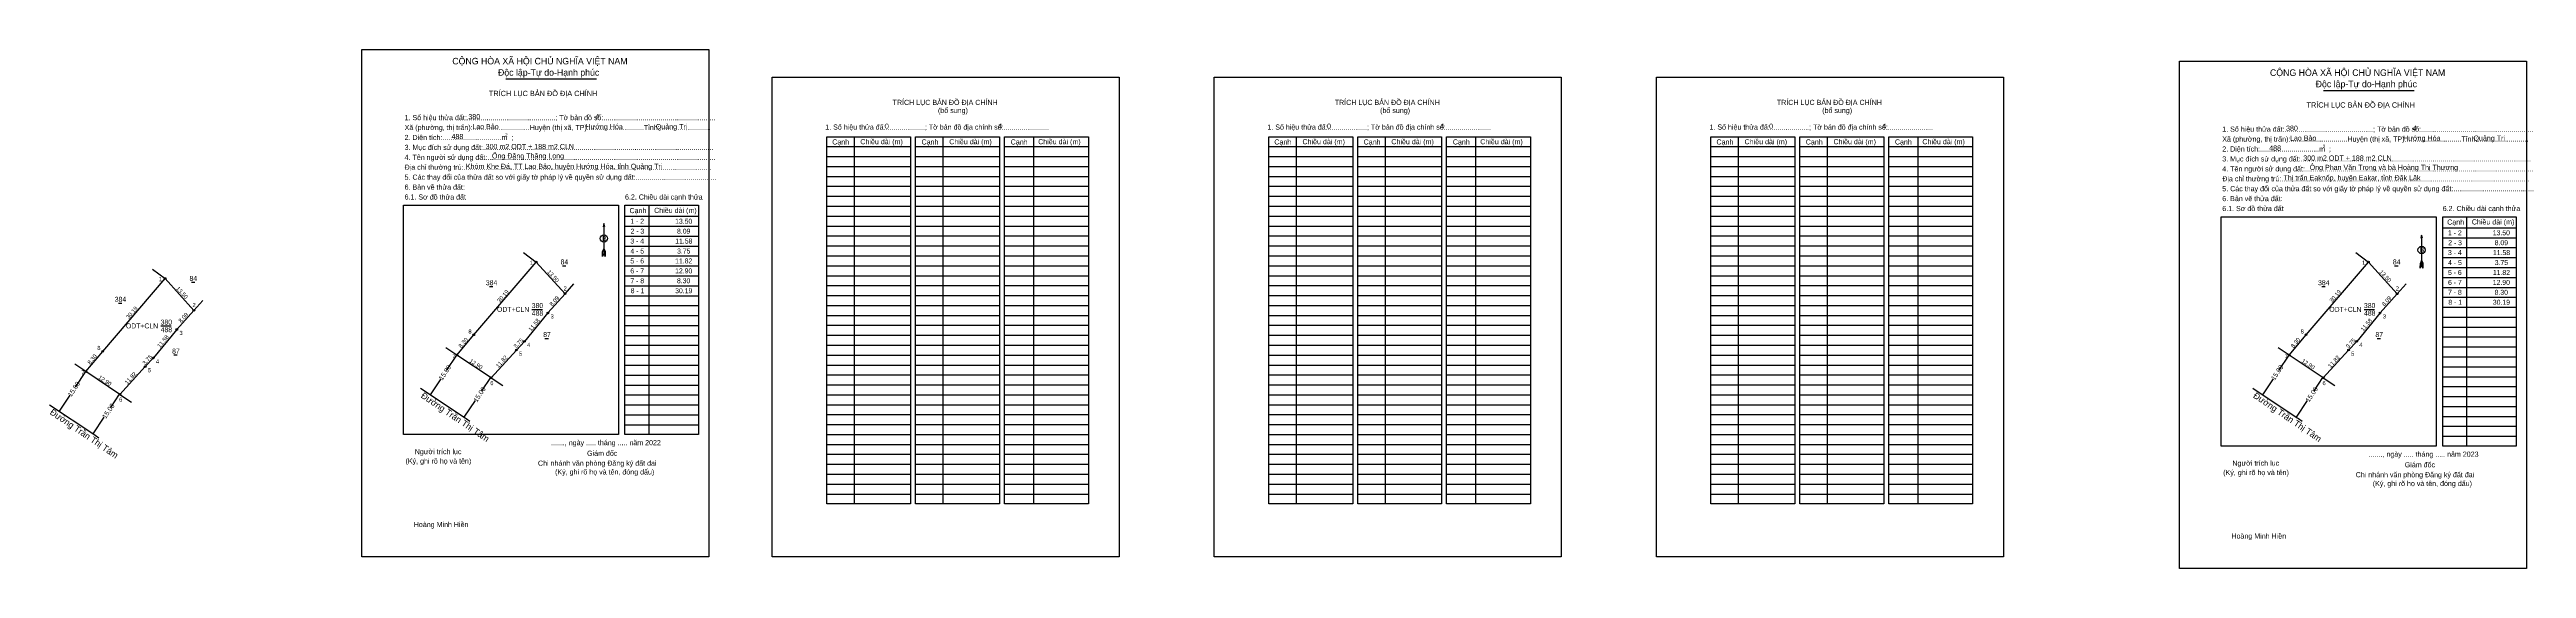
# Model space of a CAD drawing. Extents: x 536690 to 537470, y 1838939 to 1839103.
import ezdxf

# ---------------------------------------------------------------- set-up
doc = ezdxf.new("R2010")
doc.units = 0
for name, color, linetype in [('Level 1', 7, 'Continuous'), ('Level 10', 7, 'Continuous'), ('Level 11', 7, 'Continuous'), ('Level 13', 7, 'Continuous'), ('Level 2', 7, 'Continuous'), ('Level 20', 7, 'Continuous'), ('Level 27', 7, 'Continuous'), ('Level 36', 7, 'Continuous'), ('Level 4', 7, 'Continuous'), ('Level 49', 7, 'Continuous'), ('Level 50', 7, 'Continuous'), ('Level 52', 7, 'Continuous'), ('Level 6', 7, 'Continuous'), ('Level 9', 7, 'Continuous')]:
    doc.layers.add(name, color=color, linetype=linetype)

msp = doc.modelspace()

# ---------------------------------------------------------------- linework, layer by layer
at = {"layer": 'Level 1'}
for p, q in [((536788.41, 1839102.88), (536788.41, 1839102.88)), ((536917.58, 1839094.17), (536917.58, 1839094.17)), ((537360.5, 1839099.25), (537360.5, 1839099.25)), ((536934.73, 1839072.31), (536961.14, 1839072.31)), ((536934.73, 1839069.18), (536961.14, 1839069.18)), ((536943.33, 1839075.43), (536943.33, 1838959.8)), ((536962.71, 1839072.31), (536989.12, 1839072.31)), ((536962.71, 1839069.18), (536989.12, 1839069.18)), ((536971.31, 1839075.43), (536971.31, 1838959.8)), ((536990.69, 1839072.31), (537017.1, 1839072.31)), ((536990.69, 1839069.18), (537017.1, 1839069.18)), ((536999.81, 1839075.43), (536999.81, 1838959.8)), ((537073.88, 1839072.31), (537100.29, 1839072.31)), ((537073.88, 1839069.18), (537100.29, 1839069.18)), ((537082.48, 1839075.43), (537082.48, 1838959.8)), ((537101.86, 1839072.31), (537128.27, 1839072.31)), ((537101.86, 1839069.18), (537128.27, 1839069.18)), ((537110.46, 1839075.43), (537110.46, 1838959.8)), ((537129.84, 1839072.31), (537156.25, 1839072.31)), ((537129.84, 1839069.18), (537156.25, 1839069.18)), ((537138.96, 1839075.43), (537138.96, 1838959.8)), ((537213.03, 1839072.31), (537239.44, 1839072.31)), ((537213.03, 1839069.18), (537239.44, 1839069.18)), ((537221.63, 1839075.43), (537221.63, 1838959.8)), ((537241.01, 1839072.31), (537267.42, 1839072.31)), ((537241.01, 1839069.18), (537267.42, 1839069.18)), ((537249.61, 1839075.43), (537249.61, 1838959.8)), ((537268.99, 1839072.31), (537295.4, 1839072.31)), ((537268.99, 1839069.18), (537295.4, 1839069.18)), ((537278.11, 1839075.43), (537278.11, 1838959.8)), ((536934.73, 1839066.06), (536961.14, 1839066.06)), ((536934.73, 1839062.93), (536961.14, 1839062.93)), ((536962.71, 1839066.06), (536989.12, 1839066.06)), ((536962.71, 1839062.93), (536989.12, 1839062.93)), ((536990.69, 1839066.06), (537017.1, 1839066.06)), ((536990.69, 1839062.93), (537017.1, 1839062.93)), ((537073.88, 1839066.06), (537100.29, 1839066.06)), ((537073.88, 1839062.93), (537100.29, 1839062.93)), ((537101.86, 1839066.06), (537128.27, 1839066.06)), ((537101.86, 1839062.93), (537128.27, 1839062.93)), ((537129.84, 1839066.06), (537156.25, 1839066.06)), ((537129.84, 1839062.93), (537156.25, 1839062.93)), ((537213.03, 1839066.06), (537239.44, 1839066.06)), ((537213.03, 1839062.93), (537239.44, 1839062.93)), ((537241.01, 1839066.06), (537267.42, 1839066.06)), ((537241.01, 1839062.93), (537267.42, 1839062.93)), ((537268.99, 1839066.06), (537295.4, 1839066.06)), ((537268.99, 1839062.93), (537295.4, 1839062.93)), ((536801.56, 1839053.87), (536801.56, 1839053.87)), ((536878.75, 1839053.87), (536878.75, 1838981.63)), ((536934.73, 1839059.81), (536961.14, 1839059.81)), ((536934.73, 1839056.68), (536961.14, 1839056.68)), ((536934.73, 1839053.55), (536961.14, 1839053.55)), ((536962.71, 1839059.81), (536989.12, 1839059.81)), ((536962.71, 1839056.68), (536989.12, 1839056.68)), ((536962.71, 1839053.55), (536989.12, 1839053.55)), ((536990.69, 1839059.81), (537017.1, 1839059.81)), ((536990.69, 1839056.68), (537017.1, 1839056.68)), ((536990.69, 1839053.55), (537017.1, 1839053.55)), ((537073.88, 1839059.81), (537100.29, 1839059.81)), ((537073.88, 1839056.68), (537100.29, 1839056.68)), ((537073.88, 1839053.55), (537100.29, 1839053.55)), ((537101.86, 1839059.81), (537128.27, 1839059.81)), ((537101.86, 1839056.68), (537128.27, 1839056.68)), ((537101.86, 1839053.55), (537128.27, 1839053.55)), ((537129.84, 1839059.81), (537156.25, 1839059.81)), ((537129.84, 1839056.68), (537156.25, 1839056.68)), ((537129.84, 1839053.55), (537156.25, 1839053.55)), ((537213.03, 1839059.81), (537239.44, 1839059.81)), ((537213.03, 1839056.68), (537239.44, 1839056.68)), ((537213.03, 1839053.55), (537239.44, 1839053.55)), ((537241.01, 1839059.81), (537267.42, 1839059.81)), ((537241.01, 1839056.68), (537267.42, 1839056.68)), ((537241.01, 1839053.55), (537267.42, 1839053.55)), ((537268.99, 1839059.81), (537295.4, 1839059.81)), ((537268.99, 1839056.68), (537295.4, 1839056.68)), ((537268.99, 1839053.55), (537295.4, 1839053.55)), ((536864.62, 1839048.11), (536864.62, 1839038.66)), ((536871.25, 1839050.38), (536894.43, 1839050.38)), ((536871.25, 1839047.26), (536894.43, 1839047.26)), ((536934.73, 1839050.43), (536961.14, 1839050.43)), ((536934.73, 1839047.3), (536961.14, 1839047.3)), ((536962.71, 1839050.43), (536989.12, 1839050.43)), ((536962.71, 1839047.3), (536989.12, 1839047.3)), ((536990.69, 1839050.43), (537017.1, 1839050.43)), ((536990.69, 1839047.3), (537017.1, 1839047.3)), ((537073.88, 1839050.43), (537100.29, 1839050.43)), ((537073.88, 1839047.3), (537100.29, 1839047.3)), ((537101.86, 1839050.43), (537128.27, 1839050.43)), ((537101.86, 1839047.3), (537128.27, 1839047.3)), ((537129.84, 1839050.43), (537156.25, 1839050.43)), ((537129.84, 1839047.3), (537156.25, 1839047.3)), ((537213.03, 1839050.43), (537239.44, 1839050.43)), ((537213.03, 1839047.3), (537239.44, 1839047.3)), ((537241.01, 1839050.43), (537267.42, 1839050.43)), ((537241.01, 1839047.3), (537267.42, 1839047.3)), ((537268.99, 1839050.43), (537295.4, 1839050.43)), ((537268.99, 1839047.3), (537295.4, 1839047.3)), ((537373.65, 1839050.24), (537373.65, 1839050.24)), ((537443.34, 1839046.75), (537466.52, 1839046.75)), ((537450.84, 1839050.24), (537450.84, 1838978)), ((536864.2, 1839037.69), (536864.22, 1839039.26)), ((536864.62, 1839038.66), (536864.2, 1839037.69)), ((536864.62, 1839040.22), (536864.22, 1839039.26)), ((536864.62, 1839040.22), (536865.02, 1839039.26)), ((536864.62, 1839040.09), (536865.02, 1839039.12)), ((536864.62, 1839039.95), (536865.02, 1839038.98)), ((536864.62, 1839039.81), (536865.02, 1839038.84)), ((536864.62, 1839039.67), (536865.02, 1839038.7)), ((536864.62, 1839039.54), (536865.02, 1839038.56)), ((536864.62, 1839039.4), (536865.02, 1839038.42)), ((536864.62, 1839039.27), (536865.03, 1839038.28)), ((536864.62, 1839039.13), (536865.03, 1839038.14)), ((536864.62, 1839039), (536865.03, 1839038)), ((536864.62, 1839038.86), (536865.03, 1839037.86)), ((536864.62, 1839038.66), (536865.03, 1839037.69)), ((536865.03, 1839037.69), (536865.02, 1839039.26)), ((536871.25, 1839044.13), (536894.43, 1839044.13)), ((536871.25, 1839041.01), (536894.43, 1839041.01)), ((536871.25, 1839037.88), (536894.43, 1839037.88)), ((536934.73, 1839044.18), (536961.14, 1839044.18)), ((536934.73, 1839041.05), (536961.14, 1839041.05)), ((536934.73, 1839037.93), (536961.14, 1839037.93)), ((536962.71, 1839044.18), (536989.12, 1839044.18)), ((536962.71, 1839041.05), (536989.12, 1839041.05)), ((536962.71, 1839037.93), (536989.12, 1839037.93)), ((536990.69, 1839044.18), (537017.1, 1839044.18)), ((536990.69, 1839041.05), (537017.1, 1839041.05)), ((536990.69, 1839037.93), (537017.1, 1839037.93)), ((537073.88, 1839044.18), (537100.29, 1839044.18)), ((537073.88, 1839041.05), (537100.29, 1839041.05)), ((537073.88, 1839037.93), (537100.29, 1839037.93)), ((537101.86, 1839044.18), (537128.27, 1839044.18)), ((537101.86, 1839041.05), (537128.27, 1839041.05)), ((537101.86, 1839037.93), (537128.27, 1839037.93)), ((537129.84, 1839044.18), (537156.25, 1839044.18)), ((537129.84, 1839041.05), (537156.25, 1839041.05)), ((537129.84, 1839037.93), (537156.25, 1839037.93)), ((537213.03, 1839044.18), (537239.44, 1839044.18)), ((537213.03, 1839041.05), (537239.44, 1839041.05)), ((537213.03, 1839037.93), (537239.44, 1839037.93)), ((537241.01, 1839044.18), (537267.42, 1839044.18)), ((537241.01, 1839041.05), (537267.42, 1839041.05)), ((537241.01, 1839037.93), (537267.42, 1839037.93)), ((537268.99, 1839044.18), (537295.4, 1839044.18)), ((537268.99, 1839041.05), (537295.4, 1839041.05)), ((537268.99, 1839037.93), (537295.4, 1839037.93)), ((537436.71, 1839044.48), (537436.71, 1839035.03)), ((537443.34, 1839043.63), (537466.52, 1839043.63)), ((537443.34, 1839040.5), (537466.52, 1839040.5)), ((536871.25, 1839034.76), (536894.43, 1839034.76)), ((536871.25, 1839031.63), (536894.43, 1839031.63)), ((536934.73, 1839034.8), (536961.14, 1839034.8)), ((536934.73, 1839031.68), (536961.14, 1839031.68)), ((536962.71, 1839034.8), (536989.12, 1839034.8)), ((536962.71, 1839031.68), (536989.12, 1839031.68)), ((536990.69, 1839034.8), (537017.1, 1839034.8)), ((536990.69, 1839031.68), (537017.1, 1839031.68)), ((537073.88, 1839034.8), (537100.29, 1839034.8)), ((537073.88, 1839031.68), (537100.29, 1839031.68)), ((537101.86, 1839034.8), (537128.27, 1839034.8)), ((537101.86, 1839031.68), (537128.27, 1839031.68)), ((537129.84, 1839034.8), (537156.25, 1839034.8)), ((537129.84, 1839031.68), (537156.25, 1839031.68)), ((537213.03, 1839034.8), (537239.44, 1839034.8)), ((537213.03, 1839031.68), (537239.44, 1839031.68)), ((537241.01, 1839034.8), (537267.42, 1839034.8)), ((537241.01, 1839031.68), (537267.42, 1839031.68)), ((537268.99, 1839034.8), (537295.4, 1839034.8)), ((537268.99, 1839031.68), (537295.4, 1839031.68)), ((537436.29, 1839034.07), (537436.31, 1839035.63)), ((537436.71, 1839035.03), (537436.29, 1839034.07)), ((537436.71, 1839036.59), (537436.31, 1839035.63)), ((537436.71, 1839036.59), (537437.11, 1839035.63)), ((537436.71, 1839036.46), (537437.11, 1839035.49)), ((537436.71, 1839036.32), (537437.11, 1839035.35)), ((537436.71, 1839036.19), (537437.11, 1839035.21)), ((537436.71, 1839036.05), (537437.11, 1839035.07)), ((537436.71, 1839035.91), (537437.11, 1839034.93)), ((537436.71, 1839035.77), (537437.11, 1839034.79)), ((537436.71, 1839035.64), (537437.12, 1839034.65)), ((537436.71, 1839035.5), (537437.12, 1839034.51)), ((537436.71, 1839035.37), (537437.12, 1839034.37)), ((537436.71, 1839035.23), (537437.12, 1839034.23)), ((537436.71, 1839035.03), (537437.12, 1839034.07)), ((537437.12, 1839034.07), (537437.11, 1839035.63)), ((537443.34, 1839037.38), (537466.52, 1839037.38)), ((537443.34, 1839034.25), (537466.52, 1839034.25)), ((537443.34, 1839031.13), (537466.52, 1839031.13)), ((536871.25, 1839028.51), (536894.43, 1839028.51)), ((536871.25, 1839025.38), (536894.43, 1839025.38)), ((536871.25, 1839022.26), (536894.43, 1839022.26)), ((536934.73, 1839028.55), (536961.14, 1839028.55)), ((536934.73, 1839025.43), (536961.14, 1839025.43)), ((536934.73, 1839022.3), (536961.14, 1839022.3)), ((536962.71, 1839028.55), (536989.12, 1839028.55)), ((536962.71, 1839025.43), (536989.12, 1839025.43)), ((536962.71, 1839022.3), (536989.12, 1839022.3)), ((536990.69, 1839028.55), (537017.1, 1839028.55)), ((536990.69, 1839025.43), (537017.1, 1839025.43)), ((536990.69, 1839022.3), (537017.1, 1839022.3)), ((537073.88, 1839028.55), (537100.29, 1839028.55)), ((537073.88, 1839025.43), (537100.29, 1839025.43)), ((537073.88, 1839022.3), (537100.29, 1839022.3)), ((537101.86, 1839028.55), (537128.27, 1839028.55)), ((537101.86, 1839025.43), (537128.27, 1839025.43)), ((537101.86, 1839022.3), (537128.27, 1839022.3)), ((537129.84, 1839028.55), (537156.25, 1839028.55)), ((537129.84, 1839025.43), (537156.25, 1839025.43)), ((537129.84, 1839022.3), (537156.25, 1839022.3)), ((537213.03, 1839028.55), (537239.44, 1839028.55)), ((537213.03, 1839025.43), (537239.44, 1839025.43)), ((537213.03, 1839022.3), (537239.44, 1839022.3)), ((537241.01, 1839028.55), (537267.42, 1839028.55)), ((537241.01, 1839025.43), (537267.42, 1839025.43)), ((537241.01, 1839022.3), (537267.42, 1839022.3)), ((537268.99, 1839028.55), (537295.4, 1839028.55)), ((537268.99, 1839025.43), (537295.4, 1839025.43)), ((537268.99, 1839022.3), (537295.4, 1839022.3)), ((537443.34, 1839028), (537466.52, 1839028)), ((537443.34, 1839024.88), (537466.52, 1839024.88)), ((536871.25, 1839019.13), (536894.43, 1839019.13)), ((536871.25, 1839016.01), (536894.43, 1839016.01)), ((536934.73, 1839019.18), (536961.14, 1839019.18)), ((536934.73, 1839016.05), (536961.14, 1839016.05)), ((536962.71, 1839019.18), (536989.12, 1839019.18)), ((536962.71, 1839016.05), (536989.12, 1839016.05)), ((536990.69, 1839019.18), (537017.1, 1839019.18)), ((536990.69, 1839016.05), (537017.1, 1839016.05)), ((537073.88, 1839019.18), (537100.29, 1839019.18)), ((537073.88, 1839016.05), (537100.29, 1839016.05)), ((537101.86, 1839019.18), (537128.27, 1839019.18)), ((537101.86, 1839016.05), (537128.27, 1839016.05)), ((537129.84, 1839019.18), (537156.25, 1839019.18)), ((537129.84, 1839016.05), (537156.25, 1839016.05)), ((537213.03, 1839019.18), (537239.44, 1839019.18)), ((537213.03, 1839016.05), (537239.44, 1839016.05)), ((537241.01, 1839019.18), (537267.42, 1839019.18)), ((537241.01, 1839016.05), (537267.42, 1839016.05)), ((537268.99, 1839019.18), (537295.4, 1839019.18)), ((537268.99, 1839016.05), (537295.4, 1839016.05)), ((537443.34, 1839021.75), (537466.52, 1839021.75)), ((537443.34, 1839018.63), (537466.52, 1839018.63)), ((537443.34, 1839015.5), (537466.52, 1839015.5)), ((536871.25, 1839012.88), (536894.43, 1839012.88)), ((536871.25, 1839009.75), (536894.43, 1839009.75)), ((536871.25, 1839006.63), (536894.43, 1839006.63)), ((536934.73, 1839012.93), (536961.14, 1839012.93)), ((536934.73, 1839009.8), (536961.14, 1839009.8)), ((536934.73, 1839006.68), (536961.14, 1839006.68)), ((536962.71, 1839012.93), (536989.12, 1839012.93)), ((536962.71, 1839009.8), (536989.12, 1839009.8)), ((536962.71, 1839006.68), (536989.12, 1839006.68)), ((536990.69, 1839012.93), (537017.1, 1839012.93)), ((536990.69, 1839009.8), (537017.1, 1839009.8)), ((536990.69, 1839006.68), (537017.1, 1839006.68)), ((537073.88, 1839012.93), (537100.29, 1839012.93)), ((537073.88, 1839009.8), (537100.29, 1839009.8)), ((537073.88, 1839006.68), (537100.29, 1839006.68)), ((537101.86, 1839012.93), (537128.27, 1839012.93)), ((537101.86, 1839009.8), (537128.27, 1839009.8)), ((537101.86, 1839006.68), (537128.27, 1839006.68)), ((537129.84, 1839012.93), (537156.25, 1839012.93)), ((537129.84, 1839009.8), (537156.25, 1839009.8)), ((537129.84, 1839006.68), (537156.25, 1839006.68)), ((537213.03, 1839012.93), (537239.44, 1839012.93)), ((537213.03, 1839009.8), (537239.44, 1839009.8)), ((537213.03, 1839006.68), (537239.44, 1839006.68)), ((537241.01, 1839012.93), (537267.42, 1839012.93)), ((537241.01, 1839009.8), (537267.42, 1839009.8)), ((537241.01, 1839006.68), (537267.42, 1839006.68)), ((537268.99, 1839012.93), (537295.4, 1839012.93)), ((537268.99, 1839009.8), (537295.4, 1839009.8)), ((537268.99, 1839006.68), (537295.4, 1839006.68)), ((537443.34, 1839012.38), (537466.52, 1839012.38)), ((537443.34, 1839009.25), (537466.52, 1839009.25)), ((536871.25, 1839003.5), (536894.43, 1839003.5)), ((536871.25, 1839000.38), (536894.43, 1839000.38)), ((536934.73, 1839003.55), (536961.14, 1839003.55)), ((536934.73, 1839000.43), (536961.14, 1839000.43)), ((536962.71, 1839003.55), (536989.12, 1839003.55)), ((536962.71, 1839000.43), (536989.12, 1839000.43)), ((536990.69, 1839003.55), (537017.1, 1839003.55)), ((536990.69, 1839000.43), (537017.1, 1839000.43)), ((537073.88, 1839003.55), (537100.29, 1839003.55)), ((537073.88, 1839000.43), (537100.29, 1839000.43)), ((537101.86, 1839003.55), (537128.27, 1839003.55)), ((537101.86, 1839000.43), (537128.27, 1839000.43)), ((537129.84, 1839003.55), (537156.25, 1839003.55)), ((537129.84, 1839000.43), (537156.25, 1839000.43)), ((537213.03, 1839003.55), (537239.44, 1839003.55)), ((537213.03, 1839000.43), (537239.44, 1839000.43)), ((537241.01, 1839003.55), (537267.42, 1839003.55)), ((537241.01, 1839000.43), (537267.42, 1839000.43)), ((537268.99, 1839003.55), (537295.4, 1839003.55)), ((537268.99, 1839000.43), (537295.4, 1839000.43)), ((537443.34, 1839006.13), (537466.52, 1839006.13)), ((537443.34, 1839003), (537466.52, 1839003)), ((537443.34, 1838999.88), (537466.52, 1838999.88)), ((536871.25, 1838997.25), (536894.43, 1838997.25)), ((536871.25, 1838994.13), (536894.43, 1838994.13)), ((536871.25, 1838991), (536894.43, 1838991)), ((536934.73, 1838997.3), (536961.14, 1838997.3)), ((536934.73, 1838994.18), (536961.14, 1838994.18)), ((536934.73, 1838991.05), (536961.14, 1838991.05)), ((536962.71, 1838997.3), (536989.12, 1838997.3)), ((536962.71, 1838994.18), (536989.12, 1838994.18)), ((536962.71, 1838991.05), (536989.12, 1838991.05)), ((536990.69, 1838997.3), (537017.1, 1838997.3)), ((536990.69, 1838994.18), (537017.1, 1838994.18)), ((536990.69, 1838991.05), (537017.1, 1838991.05)), ((537073.88, 1838997.3), (537100.29, 1838997.3)), ((537073.88, 1838994.18), (537100.29, 1838994.18)), ((537073.88, 1838991.05), (537100.29, 1838991.05)), ((537101.86, 1838997.3), (537128.27, 1838997.3)), ((537101.86, 1838994.18), (537128.27, 1838994.18)), ((537101.86, 1838991.05), (537128.27, 1838991.05)), ((537129.84, 1838997.3), (537156.25, 1838997.3)), ((537129.84, 1838994.18), (537156.25, 1838994.18)), ((537129.84, 1838991.05), (537156.25, 1838991.05)), ((537213.03, 1838997.3), (537239.44, 1838997.3)), ((537213.03, 1838994.18), (537239.44, 1838994.18)), ((537213.03, 1838991.05), (537239.44, 1838991.05)), ((537241.01, 1838997.3), (537267.42, 1838997.3)), ((537241.01, 1838994.18), (537267.42, 1838994.18)), ((537241.01, 1838991.05), (537267.42, 1838991.05)), ((537268.99, 1838997.3), (537295.4, 1838997.3)), ((537268.99, 1838994.18), (537295.4, 1838994.18)), ((537268.99, 1838991.05), (537295.4, 1838991.05)), ((537443.34, 1838996.75), (537466.52, 1838996.75)), ((537443.34, 1838993.63), (537466.52, 1838993.63)), ((536871.25, 1838987.88), (536894.43, 1838987.88)), ((536871.25, 1838984.75), (536894.43, 1838984.75)), ((536934.73, 1838987.93), (536961.14, 1838987.93)), ((536934.73, 1838984.8), (536961.14, 1838984.8)), ((536962.71, 1838987.93), (536989.12, 1838987.93)), ((536962.71, 1838984.8), (536989.12, 1838984.8)), ((536990.69, 1838987.93), (537017.1, 1838987.93)), ((536990.69, 1838984.8), (537017.1, 1838984.8)), ((537073.88, 1838987.93), (537100.29, 1838987.93)), ((537073.88, 1838984.8), (537100.29, 1838984.8)), ((537101.86, 1838987.93), (537128.27, 1838987.93)), ((537101.86, 1838984.8), (537128.27, 1838984.8)), ((537129.84, 1838987.93), (537156.25, 1838987.93)), ((537129.84, 1838984.8), (537156.25, 1838984.8)), ((537213.03, 1838987.93), (537239.44, 1838987.93)), ((537213.03, 1838984.8), (537239.44, 1838984.8)), ((537241.01, 1838987.93), (537267.42, 1838987.93)), ((537241.01, 1838984.8), (537267.42, 1838984.8)), ((537268.99, 1838987.93), (537295.4, 1838987.93)), ((537268.99, 1838984.8), (537295.4, 1838984.8)), ((537443.34, 1838990.5), (537466.52, 1838990.5)), ((537443.34, 1838987.38), (537466.52, 1838987.38)), ((537443.34, 1838984.25), (537466.52, 1838984.25)), ((536869.17, 1838981.63), (536869.17, 1838981.63)), ((536934.73, 1838981.68), (536961.14, 1838981.68)), ((536934.73, 1838978.55), (536961.14, 1838978.55)), ((536934.73, 1838975.43), (536961.14, 1838975.43)), ((536962.71, 1838981.68), (536989.12, 1838981.68)), ((536962.71, 1838978.55), (536989.12, 1838978.55)), ((536962.71, 1838975.43), (536989.12, 1838975.43)), ((536990.69, 1838981.68), (537017.1, 1838981.68)), ((536990.69, 1838978.55), (537017.1, 1838978.55)), ((536990.69, 1838975.43), (537017.1, 1838975.43)), ((537073.88, 1838981.68), (537100.29, 1838981.68)), ((537073.88, 1838978.55), (537100.29, 1838978.55)), ((537073.88, 1838975.43), (537100.29, 1838975.43)), ((537101.86, 1838981.68), (537128.27, 1838981.68)), ((537101.86, 1838978.55), (537128.27, 1838978.55)), ((537101.86, 1838975.43), (537128.27, 1838975.43)), ((537129.84, 1838981.68), (537156.25, 1838981.68)), ((537129.84, 1838978.55), (537156.25, 1838978.55)), ((537129.84, 1838975.43), (537156.25, 1838975.43)), ((537213.03, 1838981.68), (537239.44, 1838981.68)), ((537213.03, 1838978.55), (537239.44, 1838978.55)), ((537213.03, 1838975.43), (537239.44, 1838975.43)), ((537241.01, 1838981.68), (537267.42, 1838981.68)), ((537241.01, 1838978.55), (537267.42, 1838978.55)), ((537241.01, 1838975.43), (537267.42, 1838975.43)), ((537268.99, 1838981.68), (537295.4, 1838981.68)), ((537268.99, 1838978.55), (537295.4, 1838978.55)), ((537268.99, 1838975.43), (537295.4, 1838975.43)), ((537441.26, 1838978), (537441.26, 1838978)), ((537443.34, 1838981.13), (537466.52, 1838981.13)), ((536934.73, 1838972.3), (536961.14, 1838972.3)), ((536934.73, 1838969.18), (536961.14, 1838969.18)), ((536962.71, 1838972.3), (536989.12, 1838972.3)), ((536962.71, 1838969.18), (536989.12, 1838969.18)), ((536990.69, 1838972.3), (537017.1, 1838972.3)), ((536990.69, 1838969.18), (537017.1, 1838969.18)), ((537073.88, 1838972.3), (537100.29, 1838972.3)), ((537073.88, 1838969.18), (537100.29, 1838969.18)), ((537101.86, 1838972.3), (537128.27, 1838972.3)), ((537101.86, 1838969.18), (537128.27, 1838969.18)), ((537129.84, 1838972.3), (537156.25, 1838972.3)), ((537129.84, 1838969.18), (537156.25, 1838969.18)), ((537213.03, 1838972.3), (537239.44, 1838972.3)), ((537213.03, 1838969.18), (537239.44, 1838969.18)), ((537241.01, 1838972.3), (537267.42, 1838972.3)), ((537241.01, 1838969.18), (537267.42, 1838969.18)), ((537268.99, 1838972.3), (537295.4, 1838972.3)), ((537268.99, 1838969.18), (537295.4, 1838969.18)), ((536934.73, 1838966.05), (536961.14, 1838966.05)), ((536934.73, 1838962.93), (536961.14, 1838962.93)), ((536962.71, 1838966.05), (536989.12, 1838966.05)), ((536962.71, 1838962.93), (536989.12, 1838962.93)), ((536990.69, 1838966.05), (537017.1, 1838966.05)), ((536990.69, 1838962.93), (537017.1, 1838962.93)), ((537073.88, 1838966.05), (537100.29, 1838966.05)), ((537073.88, 1838962.93), (537100.29, 1838962.93)), ((537101.86, 1838966.05), (537128.27, 1838966.05)), ((537101.86, 1838962.93), (537128.27, 1838962.93)), ((537129.84, 1838966.05), (537156.25, 1838966.05)), ((537129.84, 1838962.93), (537156.25, 1838962.93)), ((537213.03, 1838966.05), (537239.44, 1838966.05)), ((537213.03, 1838962.93), (537239.44, 1838962.93)), ((537241.01, 1838966.05), (537267.42, 1838966.05)), ((537241.01, 1838962.93), (537267.42, 1838962.93)), ((537268.99, 1838966.05), (537295.4, 1838966.05)), ((537268.99, 1838962.93), (537295.4, 1838962.93)), ((536897.62, 1838943.12), (536897.62, 1838943.12)), ((537026.78, 1838943.12), (537026.78, 1838943.12)), ((537469.71, 1838939.49), (537469.71, 1838939.49))]:
    msp.add_line(p, q, dxfattribs=at)
for points in [[(536934.73, 1839075.43), (536961.14, 1839075.43), (536961.14, 1838959.8), (536934.73, 1838959.8)], [(536962.71, 1839075.43), (536989.12, 1839075.43), (536989.12, 1838959.8), (536962.71, 1838959.8)], [(536990.69, 1839075.43), (537017.1, 1839075.43), (537017.1, 1838959.8), (536990.69, 1838959.8)], [(537073.88, 1839075.43), (537100.29, 1839075.43), (537100.29, 1838959.8), (537073.88, 1838959.8)], [(537101.86, 1839075.43), (537128.27, 1839075.43), (537128.27, 1838959.8), (537101.86, 1838959.8)], [(537129.84, 1839075.43), (537156.25, 1839075.43), (537156.25, 1838959.8), (537129.84, 1838959.8)], [(537213.03, 1839075.43), (537239.44, 1839075.43), (537239.44, 1838959.8), (537213.03, 1838959.8)], [(537241.01, 1839075.43), (537267.42, 1839075.43), (537267.42, 1838959.8), (537241.01, 1838959.8)], [(537268.99, 1839075.43), (537295.4, 1839075.43), (537295.4, 1838959.8), (537268.99, 1838959.8)], [(536801.56, 1839053.87), (536869.17, 1839053.87), (536869.17, 1838981.63), (536801.56, 1838981.63)], [(536871.25, 1839053.87), (536894.43, 1839053.87), (536894.43, 1838981.63), (536871.25, 1838981.63)], [(537373.65, 1839050.24), (537441.26, 1839050.24), (537441.26, 1838978), (537373.65, 1838978)], [(537443.34, 1839050.24), (537466.52, 1839050.24), (537466.52, 1838978), (537443.34, 1838978)]]:
    msp.add_lwpolyline(points, close=True, dxfattribs=at)
for points in [[(536864.89, 1839047.11), (536864.62, 1839048.11), (536864.34, 1839047.11)], [(537436.98, 1839043.48), (537436.71, 1839044.48), (537436.43, 1839043.48)]]:
    msp.add_lwpolyline(points, dxfattribs=at)
for centre in [(536864.62, 1839043.39), (537436.71, 1839039.76)]:
    msp.add_circle(centre, 1.15, dxfattribs=at)
at = {"layer": 'Level 10'}
for p, q in [((536823.67, 1839013.06), (536843.32, 1839035.98)), ((536843.32, 1839035.98), (536852.37, 1839025.97)), ((536852.37, 1839025.97), (536846.97, 1839019.95)), ((536846.97, 1839019.95), (536839.61, 1839011)), ((536818.36, 1839006.68), (536823.67, 1839013.06)), ((536829.09, 1838999.52), (536818.36, 1839006.68)), ((536837.05, 1839008.26), (536829.09, 1838999.52)), ((536839.61, 1839011), (536837.05, 1839008.26))]:
    msp.add_line(p, q, dxfattribs=at)
for points in [[(536839.3, 1839038.96), (536843.32, 1839035.98)], [(537415.97, 1839038.96), (537419.99, 1839035.98)]]:
    msp.add_lwpolyline(points, dxfattribs=at)
msp.add_lwpolyline([(537400.34, 1839013.06), (537419.99, 1839035.98), (537429.04, 1839025.97), (537423.64, 1839019.95), (537416.28, 1839011), (537413.72, 1839008.26), (537405.76, 1838999.52), (537395.03, 1839006.68)], close=True, dxfattribs=at)
at = {"layer": 'Level 11'}
for centre in [(536843.32, 1839035.98), (537419.99, 1839035.98), (536852.37, 1839025.97), (537429.04, 1839025.97), (536846.97, 1839019.95), (537423.64, 1839019.95), (536818.36, 1839006.68), (536823.67, 1839013.06), (536823.67, 1839013.06), (536837.05, 1839008.26), (536839.61, 1839011), (537395.03, 1839006.68), (537400.34, 1839013.06), (537400.34, 1839013.06), (537413.72, 1839008.26), (537416.28, 1839011), (536829.09, 1838999.52), (537405.76, 1838999.52)]:
    msp.add_circle(centre, 0.26, dxfattribs=at)
at = {"layer": 'Level 13'}
for p, q in [((536833.73, 1839093.64), (536862.24, 1839093.64)), ((537405.82, 1839090.02), (537434.33, 1839090.02)), ((536815.12, 1839001.83), (536818.36, 1839006.68)), ((537391.79, 1839001.83), (537395.03, 1839006.68)), ((536810.03, 1838994.2), (536813.4, 1838999.24)), ((536826.21, 1838995.39), (536829, 1838999.58)), ((537386.7, 1838994.2), (537390.07, 1838999.24)), ((537402.88, 1838995.39), (537405.67, 1838999.58)), ((536820.68, 1838987.1), (536824.17, 1838992.33)), ((537397.35, 1838987.1), (537400.84, 1838992.33))]:
    msp.add_line(p, q, dxfattribs=at)
at = {"layer": 'Level 2'}
for points in [[(536788.41, 1839102.88), (536897.62, 1839102.88), (536897.62, 1838943.12), (536788.41, 1838943.12)], [(536917.58, 1839094.17), (537026.79, 1839094.17), (537026.79, 1838943.12), (536917.58, 1838943.12)], [(537056.73, 1839094.17), (537165.94, 1839094.17), (537165.94, 1838943.12), (537056.73, 1838943.12)], [(537195.88, 1839094.17), (537305.09, 1839094.17), (537305.09, 1838943.12), (537195.88, 1838943.12)], [(537360.5, 1839099.26), (537469.71, 1839099.26), (537469.71, 1838939.49), (537360.5, 1838939.49)]]:
    msp.add_lwpolyline(points, close=True, dxfattribs=at)
at = {"layer": 'Level 20'}
for p, q in [((536706.87, 1839007.85), (536726.52, 1839030.77)), ((536726.52, 1839030.77), (536735.57, 1839020.76)), ((536711.81, 1839023.04), (536712.89, 1839023.04)), ((536734.76, 1839029.61), (536735.84, 1839029.61)), ((536735.57, 1839020.76), (536738.35, 1839023.87)), ((536730.17, 1839014.74), (536722.81, 1839005.79)), ((536725.11, 1839015.86), (536728.45, 1839015.86)), ((536735.57, 1839020.76), (536730.17, 1839014.74)), ((536701.56, 1839001.47), (536706.87, 1839007.85)), ((536729.27, 1839006.74), (536730.35, 1839006.74)), ((536701.56, 1839001.47), (536698.09, 1839003.78)), ((536701.56, 1839001.47), (536698.09, 1839003.78)), ((536698.32, 1838996.62), (536701.56, 1839001.47)), ((536712.29, 1838994.31), (536701.56, 1839001.47)), ((536720.25, 1839003.05), (536712.29, 1838994.31)), ((536722.81, 1839005.79), (536720.25, 1839003.05)), ((536690.13, 1838991.05), (536704.12, 1838981.73)), ((536693.23, 1838988.99), (536696.6, 1838994.03)), ((536709.41, 1838990.18), (536712.2, 1838994.37)), ((536712.29, 1838994.32), (536715.98, 1838991.86)), ((536703.88, 1838981.89), (536707.37, 1838987.12)), ((536704.12, 1838981.73), (536704.51, 1838981.47)), ((536704.51, 1838981.47), (536705.61, 1838980.63))]:
    msp.add_line(p, q, dxfattribs=at)
msp.add_lwpolyline([(536722.5, 1839033.75), (536726.52, 1839030.77)], dxfattribs=at)
for centre in [(536726.52, 1839030.77), (536730.17, 1839014.74), (536735.57, 1839020.76), (536706.87, 1839007.85), (536706.87, 1839007.85), (536701.56, 1839001.47), (536720.25, 1839003.05), (536722.81, 1839005.79), (536712.29, 1838994.31)]:
    msp.add_circle(centre, 0.26, dxfattribs=at)
at = {"layer": 'Level 27'}
for p, q in [((536852.37, 1839025.97), (536855.15, 1839029.08)), ((537429.04, 1839025.97), (537431.82, 1839029.08)), ((536818.36, 1839006.68), (536814.89, 1839008.99)), ((536818.36, 1839006.68), (536814.89, 1839008.99)), ((537395.03, 1839006.68), (537391.56, 1839008.99)), ((537395.03, 1839006.68), (537391.56, 1839008.99))]:
    msp.add_line(p, q, dxfattribs=at)
at = {"layer": 'Level 4'}
for p, q in [((536829.09, 1838999.52), (536832.78, 1838997.07)), ((537405.76, 1838999.52), (537409.45, 1838997.07))]:
    msp.add_line(p, q, dxfattribs=at)
at = {"layer": 'Level 50'}
for p, q in [((536806.93, 1838996.26), (536820.92, 1838986.94)), ((537383.6, 1838996.26), (537397.59, 1838986.94)), ((536820.92, 1838986.94), (536821.31, 1838986.68)), ((536821.31, 1838986.68), (536822.41, 1838985.84)), ((537397.59, 1838986.94), (537397.98, 1838986.68)), ((537397.98, 1838986.68), (537399.08, 1838985.84))]:
    msp.add_line(p, q, dxfattribs=at)
at = {"layer": 'Level 9'}
for p, q in [((536851.56, 1839034.82), (536852.63, 1839034.82)), ((537428.23, 1839034.82), (537429.3, 1839034.82)), ((536828.61, 1839028.25), (536829.68, 1839028.25)), ((537405.28, 1839028.25), (537406.35, 1839028.25)), ((536841.91, 1839021.07), (536845.25, 1839021.07)), ((537418.58, 1839021.07), (537421.92, 1839021.07)), ((536846.07, 1839011.94), (536847.15, 1839011.94)), ((537422.74, 1839011.94), (537423.82, 1839011.94))]:
    msp.add_line(p, q, dxfattribs=at)

# ---------------------------------------------------------------- texts
at = {"layer": 'Level 1'}
for s, height, p in [('TRÍCH LỤC BẢN ĐỒ ĐỊA CHÍNH', 1.6668, (536828.41, 1839088.22)), ('TRÍCH LỤC BẢN ĐỒ ĐỊA CHÍNH', 1.6147, (536955.48, 1839085.43)), ('(bổ sung)', 1.615, (536969.76, 1839082.9)), ('TRÍCH LỤC BẢN ĐỒ ĐỊA CHÍNH', 1.6147, (537094.63, 1839085.43)), ('(bổ sung)', 1.615, (537108.91, 1839082.9)), ('TRÍCH LỤC BẢN ĐỒ ĐỊA CHÍNH', 1.6147, (537233.78, 1839085.43)), ('(bổ sung)', 1.615, (537248.06, 1839082.9)), ('TRÍCH LỤC BẢN ĐỒ ĐỊA CHÍNH', 1.6668, (537400.5, 1839084.59)), ('Xã (phường, thị trấn):.............................Huyện (thị xã, TP):............................Tỉnh:..........................', 1.61466, (536801.88, 1839077.52)), ('1. Số hiệu thửa đất:.............................................; Tờ bản đồ số:.........................................................', 1.61466, (536801.88, 1839080.64)), ('2', 1.04, (536833.5, 1839075.48)), ('1. Số hiệu thửa đấ:....................; Tờ bản đồ địa chính số:.......................', 1.6147, (536934.28, 1839077.66)), ('1. Số hiệu thửa đấ:....................; Tờ bản đồ địa chính số:.......................', 1.6147, (537073.43, 1839077.66)), ('1. Số hiệu thửa đấ:....................; Tờ bản đồ địa chính số:.......................', 1.6147, (537212.58, 1839077.66)), ('1. Số hiệu thửa đất:.............................................; Tờ bản đồ số:.........................................................', 1.61466, (537373.97, 1839077.01)), ('4. Tên người sử dụng đất:....................................................................................................................', 1.61466, (536801.88, 1839068.14)), ('3. Mục đích sử dụng đất:.....................................................................................................................', 1.61466, (536801.88, 1839071.27)), ('2. Diện tích:..............................m  ;', 1.6147, (536801.88, 1839074.39)), ('Cạnh', 1.615, (536936.47, 1839072.98)), ('Chiều dài (m)', 1.6147, (536945.32, 1839073.06)), ('Cạnh', 1.615, (536964.58, 1839072.98)), ('Chiều dài (m)', 1.6147, (536973.3, 1839073.06)), ('Cạnh', 1.615, (536992.64, 1839072.98)), ('Chiều dài (m)', 1.6147, (537001.28, 1839073.06)), ('Cạnh', 1.615, (537075.62, 1839072.98)), ('Chiều dài (m)', 1.6147, (537084.47, 1839073.06)), ('Cạnh', 1.615, (537103.73, 1839072.98)), ('Chiều dài (m)', 1.6147, (537112.45, 1839073.06)), ('Cạnh', 1.615, (537131.8, 1839072.98)), ('Chiều dài (m)', 1.6147, (537140.43, 1839073.06)), ('Cạnh', 1.615, (537214.77, 1839072.98)), ('Chiều dài (m)', 1.6147, (537223.62, 1839073.06)), ('Cạnh', 1.615, (537242.88, 1839072.98)), ('Chiều dài (m)', 1.6147, (537251.6, 1839073.06)), ('Cạnh', 1.615, (537270.94, 1839072.98)), ('Chiều dài (m)', 1.6147, (537279.58, 1839073.06)), ('Xã (phường, thị trấn):.............................Huyện (thị xã, TP):............................Tỉnh:..........................', 1.61466, (537373.97, 1839073.89)), ('3. Mục đích sử dụng đất:.....................................................................................................................', 1.61466, (537373.97, 1839067.64)), ('2. Diện tích:..............................m  ;', 1.6147, (537373.97, 1839070.76)), ('2', 1.04, (537405.59, 1839071.86)), ('Địa chỉ thường trú:..............................................................................................................................', 1.61466, (536801.88, 1839065.02)), ('5. Các thay đổi của thửa đất so với giấy tờ pháp lý về quyền sử dụng đất:.........................................', 1.61466, (536801.88, 1839061.89)), ('Địa chỉ thường trú:..............................................................................................................................', 1.61466, (537373.97, 1839061.39)), ('4. Tên người sử dụng đất:....................................................................................................................', 1.61466, (537373.97, 1839064.51)), ('6. Bản vẽ thửa đất:', 1.6147, (536801.88, 1839058.76)), ('6.1. Sơ đồ thửa đất', 1.6147, (536801.88, 1839055.64)), ('6.2. Chiều dài cạnh thửa', 1.6147, (536871.25, 1839055.64)), ('Chiều dài (m)', 1.6147, (536880.42, 1839051.43)), ('5. Các thay đổi của thửa đất so với giấy tờ pháp lý về quyền sử dụng đất:.........................................', 1.61466, (537373.97, 1839058.26)), ('6. Bản vẽ thửa đất:', 1.6147, (537373.97, 1839055.14)), ('6.1. Sơ đồ thửa đất', 1.6147, (537373.97, 1839052.01)), ('6.2. Chiều dài cạnh thửa', 1.6147, (537443.34, 1839052.02)), ('Cạnh', 1.615, (536872.66, 1839051.37)), ('Cạnh', 1.615, (537444.75, 1839047.75)), ('Chiều dài (m)', 1.6147, (537452.51, 1839047.8)), ('B', 1.56, (536864.04, 1839042.62)), ('B', 1.56, (537436.13, 1839039)), ('Người trích lục', 1.6147, (536805.06, 1838975.48)), ('......., ngày ..... tháng ..... năm 2022', 1.6147, (536847.97, 1838978.3)), ('Giám đốc', 1.615, (536859.31, 1838974.96)), ('......., ngày ..... tháng ..... năm 2023', 1.6147, (537420.06, 1838974.67)), ('(Ký, ghi rõ họ và tên)', 1.6147, (536802.17, 1838972.52)), ('Chi nhánh văn phòng Đăng ký đất đai', 1.6147, (536843.86, 1838971.84)), ('(Ký, ghi rõ họ và tên, đóng dấu)', 1.6147, (536849.24, 1838969.08)), ('(Ký, ghi rõ họ và tên)', 1.6147, (537374.26, 1838968.89)), ('Người trích lục', 1.6147, (537377.15, 1838971.86)), ('Chi nhánh văn phòng Đăng ký đất đai', 1.6147, (537415.96, 1838968.21)), ('Giám đốc', 1.615, (537431.4, 1838971.34)), ('(Ký, ghi rõ họ và tên, đóng dấu)', 1.6147, (537421.33, 1838965.45)), ('Hoàng Minh Hiền', 1.6147, (536804.76, 1838952.52)), ('Hoàng Minh Hiền', 1.6147, (537376.85, 1838948.9))]:
    msp.add_text(s, height=height, dxfattribs=at).set_placement(p)
at = {"layer": 'Level 13'}
for s, height, p in [('CỘNG HÒA XÃ HỘI CHỦ NGHĨA VIỆT NAM', 2.0626, (536816.89, 1839098.2)), ('Độc lập-Tự do-Hạnh phúc', 2.0626, (536831.27, 1839094.63)), ('CỘNG HÒA XÃ HỘI CHỦ NGHĨA VIỆT NAM', 2.0626, (537388.98, 1839094.57)), ('Độc lập-Tự do-Hạnh phúc', 2.0626, (537403.36, 1839091)), ('380', 1.563, (536841.89, 1839021.49)), ('380', 1.563, (537418.56, 1839021.49)), ('ODT+CLN', 1.563, (536830.98, 1839020.29)), ('488', 1.563, (536841.92, 1839019.09)), ('ODT+CLN', 1.563, (537407.65, 1839020.29)), ('488', 1.563, (537418.59, 1839019.09))]:
    msp.add_text(s, height=height, dxfattribs=at).set_placement(p)
for p in [(536813.78, 1838998.6), (537390.45, 1838998.6), (536824.64, 1838991.7), (537401.31, 1838991.7)]:
    msp.add_text('15.00', height=1.5, rotation=56.28529, dxfattribs=at).set_placement(p)
at = {"layer": 'Level 20'}
for s, height, p in [('1', 1.3, (536724.5, 1839029.93)), ('84', 1.563, (536734.18, 1839030.03)), ('384', 1.563, (536710.65, 1839023.46)), ('2', 1.3, (536735.13, 1839021.78)), ('ODT+CLN', 1.563, (536714.18, 1839015.08)), ('380', 1.563, (536725.09, 1839016.28)), ('488', 1.563, (536725.12, 1839013.88)), ('3', 1.3, (536731.03, 1839013.01)), ('8', 1.3, (536705.17, 1839008.28)), ('87', 1.563, (536728.71, 1839007.15)), ('7', 1.3, (536700.13, 1839000.53)), ('5', 1.3, (536721.06, 1839001.27)), ('4', 1.3, (536723.62, 1839004.04)), ('6', 1.3, (536712.05, 1838992.01))]:
    msp.add_text(s, height=height, dxfattribs=at).set_placement(p)
for s, height, rotation, p in [('13.50', 1.302, 312.11661, (536729.85, 1839027.56)), ('30.19', 1.302, 49.39253, (536715.08, 1839017.9)), ('8.09', 1.302, 48.10758, (536731.54, 1839016.74)), ('8.30', 1.302, 50.22978, (536702.92, 1839003.59)), ('3.75', 1.302, 46.94515, (536720.2, 1839003.45)), ('11.58', 1.302, 50.56795, (536724.91, 1839008.84)), ('12.90', 1.302, 326.28529, (536705.33, 1838999.33)), ('11.82', 1.302, 47.67415, (536714.61, 1838997.32)), ('15.00', 1.5, 56.28529, (536696.98, 1838993.39)), ('15.00', 1.5, 56.28529, (536707.84, 1838986.49)), ('Đường Trần Thị Tâm', 2, 325.68669, (536690.03, 1838988.23))]:
    msp.add_text(s, height=height, rotation=rotation, dxfattribs=at).set_placement(p)
at = {"layer": 'Level 36'}
for s, p in [('384', (536827.45, 1839028.67)), ('84', (536850.98, 1839035.23)), ('384', (537404.12, 1839028.67)), ('84', (537427.65, 1839035.23)), ('87', (536845.51, 1839012.36)), ('87', (537422.18, 1839012.36))]:
    msp.add_text(s, height=1.563, dxfattribs=at).set_placement(p)
at = {"layer": 'Level 4'}
for p in [(536806.83, 1838993.44), (537383.5, 1838993.44)]:
    msp.add_text('Đường Trần Thị Tâm', height=2, rotation=325.68669, dxfattribs=at).set_placement(p)
at = {"layer": 'Level 49'}
for s, rotation, p in [('13.50', 312.11661, (536846.65, 1839032.76)), ('13.50', 312.11661, (537423.32, 1839032.76)), ('30.19', 49.39253, (536831.88, 1839023.11)), ('8.09', 48.10758, (536848.34, 1839021.95)), ('30.19', 49.39253, (537408.55, 1839023.11)), ('8.09', 48.10758, (537425.01, 1839021.95)), ('11.58', 50.56795, (536841.71, 1839014.04)), ('11.58', 50.56795, (537418.38, 1839014.04)), ('8.30', 50.22978, (536819.72, 1839008.8)), ('11.82', 47.67415, (536831.41, 1839002.53)), ('3.75', 46.94515, (536837, 1839008.66)), ('8.30', 50.22978, (537396.39, 1839008.8)), ('11.82', 47.67415, (537408.08, 1839002.53)), ('3.75', 46.94515, (537413.67, 1839008.66)), ('12.90', 326.28529, (536822.13, 1839004.54)), ('12.90', 326.28529, (537398.8, 1839004.54))]:
    msp.add_text(s, height=1.302, rotation=rotation, dxfattribs=at).set_placement(p)
at = {"layer": 'Level 52'}
for s, p in [('1 - 2', (536872.93, 1839048.04)), ('2 - 3', (536872.98, 1839044.91)), ('13.50', (536887.03, 1839048.04)), ('8.09', (536887.62, 1839044.91)), ('1 - 2', (537445.02, 1839044.41)), ('13.50', (537459.12, 1839044.41)), ('3 - 4', (536872.93, 1839041.79)), ('4 - 5', (536872.96, 1839038.66)), ('11.58', (536887.06, 1839041.79)), ('3.75', (536887.64, 1839038.66)), ('3 - 4', (537445.02, 1839038.16)), ('2 - 3', (537445.07, 1839041.28)), ('11.58', (537459.15, 1839038.16)), ('8.09', (537459.71, 1839041.28)), ('5 - 6', (536872.93, 1839035.54)), ('6 - 7', (536872.94, 1839032.41)), ('7 - 8', (536872.95, 1839029.29)), ('12.90', (536887.03, 1839032.41)), ('11.82', (536887.04, 1839035.54)), ('8.30', (536887.61, 1839029.29)), ('4 - 5', (537445.05, 1839035.03)), ('5 - 6', (537445.02, 1839031.91)), ('6 - 7', (537445.03, 1839028.78)), ('12.90', (537459.12, 1839028.78)), ('11.82', (537459.13, 1839031.91)), ('3.75', (537459.73, 1839035.03)), ('8 - 1', (536873.03, 1839026.16)), ('30.19', (536887.04, 1839026.16)), ('7 - 8', (537445.04, 1839025.66)), ('8 - 1', (537445.12, 1839022.53)), ('30.19', (537459.13, 1839022.53)), ('8.30', (537459.7, 1839025.66))]:
    msp.add_text(s, height=1.563, dxfattribs=at).set_placement(p)
at = {"layer": 'Level 6'}
for s, height, p in [('380', 1.615, (536821.95, 1839080.93)), ('Lao Bảo', 1.615, (536823.19, 1839077.82)), ('Hướng Hóa', 1.615, (536858.8, 1839077.8)), ('4', 1.61, (536861.87, 1839080.95)), ('Quảng Trị', 1.615, (536880.94, 1839077.81)), ('0', 1.61, (536953.05, 1839077.94)), ('4', 1.61, (536988.69, 1839077.95)), ('0', 1.61, (537092.21, 1839077.94)), ('4', 1.61, (537127.83, 1839077.95)), ('0', 1.61, (537231.35, 1839077.94)), ('4', 1.61, (537266.98, 1839077.95)), ('380', 1.615, (537394.04, 1839077.3)), ('4', 1.61, (537433.96, 1839077.32)), ('488', 1.615, (536816.65, 1839074.68)), ('300 m2 ODT + 188 m2 CLN', 1.6147, (536827.38, 1839071.54)), ('Ông Đặng Thăng Long', 1.6147, (536829.38, 1839068.59)), ('488', 1.615, (537388.74, 1839071.05)), ('Lao Bảo', 1.615, (537395.28, 1839074.19)), ('300 m2 ODT + 188 m2 CLN', 1.6147, (537399.47, 1839067.91)), ('Hướng Hóa', 1.615, (537430.89, 1839074.17)), ('Quảng Trị', 1.615, (537453.03, 1839074.18)), ('Khóm Khe Đá, TT Lao Bảo, huyện Hướng Hóa, tỉnh Quảng Trị', 1.6147, (536821.16, 1839065.31)), ('Thị trấn Eaknốp, huyện Eakar, tỉnh Đăk Lăk', 1.6147, (537393.25, 1839061.68)), ('Ông Phan Văn Trọng và bà Hoàng Thị Thương', 1.6147, (537401.47, 1839064.97))]:
    msp.add_text(s, height=height, dxfattribs=at).set_placement(p)
at = {"layer": 'Level 9'}
for s, p in [('1', (536841.3, 1839035.14)), ('1', (537417.97, 1839035.14)), ('2', (536851.92, 1839026.99)), ('2', (537428.59, 1839026.99)), ('8', (536821.97, 1839013.48)), ('3', (536847.83, 1839018.21)), ('8', (537398.64, 1839013.48)), ('3', (537424.5, 1839018.21)), ('7', (536816.93, 1839005.74)), ('5', (536837.86, 1839006.48)), ('4', (536840.42, 1839009.25)), ('7', (537393.6, 1839005.74)), ('5', (537414.53, 1839006.48)), ('4', (537417.09, 1839009.25)), ('6', (536828.85, 1838997.21)), ('6', (537405.52, 1838997.21))]:
    msp.add_text(s, height=1.3, dxfattribs=at).set_placement(p)

doc.saveas('drawing.dxf')
